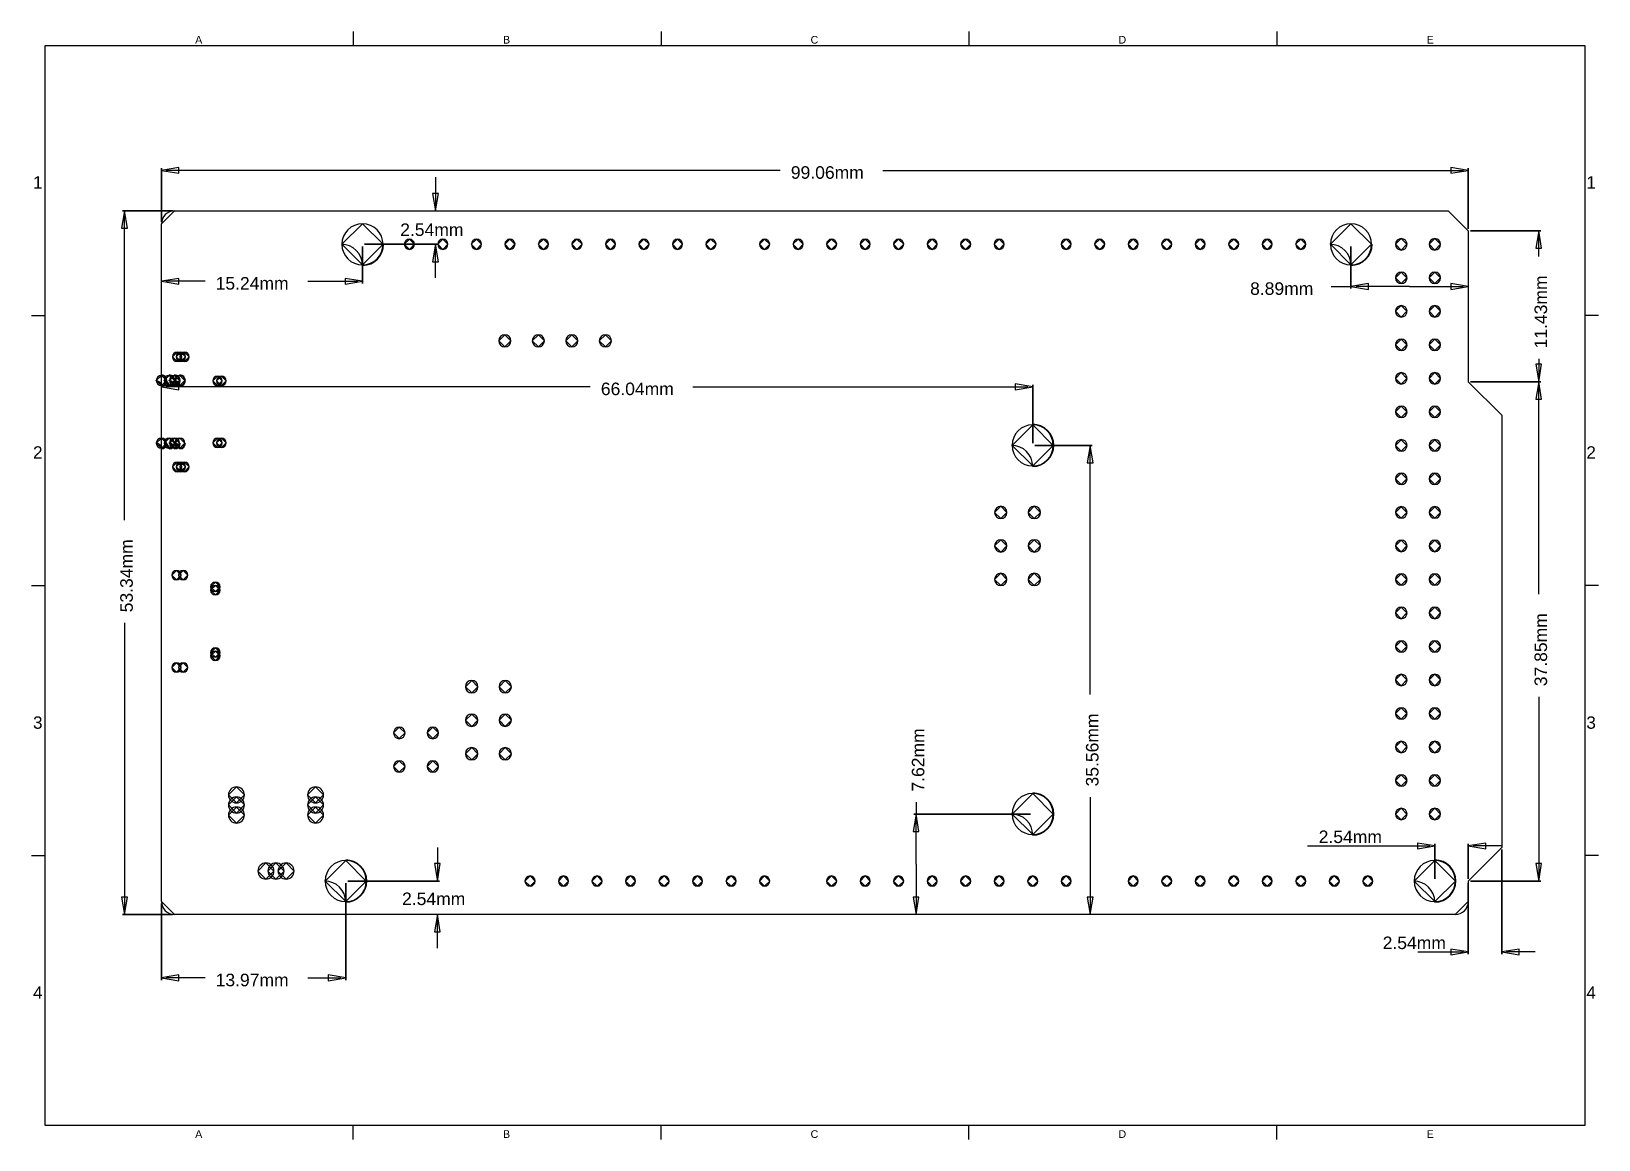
# Model space of a CAD drawing. Header units: inches. Extents: x 0 to 297, y -210 to 0.
import ezdxf

# ---------------------------------------------------------------- set-up
doc = ezdxf.new("R2010")
doc.units = ezdxf.units.IN
doc.header["$MEASUREMENT"] = 0
doc.styles.add('Arial0', font='arial.ttf', dxfattribs={"height": 2.265495})

msp = doc.modelspace()

# ---------------------------------------------------------------- texts
at = {"color": 18, "true_color": 0x000000, "style": 'Arial0'}
for s, height, p in [('A', 1.45, (31.04, -2.32)), ('B', 1.45, (89.38, -2.32)), ('C', 1.45, (147.66, -2.32)), ('D', 1.45, (206, -2.32)), ('E', 1.45, (264.41, -2.32)), ('1', 2.34, (0.31, -29.78)), ('1', 2.34, (294.66, -29.78)), ('2', 2.34, (0.31, -80.96)), ('2', 2.34, (294.66, -80.96)), ('3', 2.34, (0.31, -132.14)), ('3', 2.34, (294.66, -132.14)), ('4', 2.34, (0.31, -183.31)), ('4', 2.34, (294.66, -183.31)), ('A', 1.45, (31.04, -209.67)), ('B', 1.45, (89.38, -209.67)), ('C', 1.45, (147.66, -209.67)), ('D', 1.45, (206, -209.67)), ('E', 1.45, (264.41, -209.67))]:
    msp.add_text(s, height=height, dxfattribs=at).set_placement(p)
at = {"color": 12, "true_color": 0xc00000, "style": 'Arial0'}
for s, p in [('99.06mm', (143.92, -27.93)), ('2.54mm', (69.9, -38.77)), ('15.24mm', (34.92, -48.93)), ('8.89mm', (230.95, -49.93)), ('66.04mm', (107.92, -68.93)), ('2.54mm', (243.95, -153.8)), ('2.54mm', (70.25, -165.55)), ('2.54mm', (256.07, -173.89)), ('13.97mm', (34.92, -180.93))]:
    msp.add_text(s, height=2.375, dxfattribs=at).set_placement(p)
for s, p in [('11.43mm', (287.22, -60.08)), ('53.34mm', (19.22, -110.08)), ('37.85mm', (287.22, -124.08)), ('35.56mm', (202.22, -143.08)), ('7.62mm', (169.22, -144.05))]:
    msp.add_text(s, height=2.375, rotation=90, dxfattribs=at).set_placement(p)

# ---------------------------------------------------------------- linework, layer by layer
at = {"color": 18, "true_color": 0x000000}
for p, q in [((60.99, 0), (60.99, -2.65)), ((119.33, 0), (119.33, -2.65)), ((177.67, 0), (177.67, -2.65)), ((236.01, 0), (236.01, -2.65)), ((2.65, -2.65), (294.35, -2.65)), ((2.65, -207.35), (2.65, -2.65)), ((294.35, -2.65), (294.35, -207.35)), ((24.65, -36.5), (27.15, -34)), ((27.15, -34), (268.49, -34)), ((268.49, -34), (272.3, -37.81)), ((24.65, -164.85), (24.65, -36.5)), ((62.75, -36.45), (58.85, -40.35)), ((66.65, -40.35), (62.75, -36.45)), ((250.07, -36.45), (246.17, -40.35)), ((253.97, -40.35), (250.07, -36.45)), ((272.3, -37.81), (272.3, -66.39)), ((58.85, -40.35), (62.75, -44.25)), ((62.75, -44.25), (66.65, -40.35)), ((71.64, -39.39), (70.67, -40.35)), ((70.67, -40.35), (71.64, -41.32)), ((72.6, -40.35), (71.64, -39.39)), ((71.64, -41.32), (72.6, -40.35)), ((77.99, -39.39), (77.02, -40.35)), ((77.02, -40.35), (77.99, -41.32)), ((78.95, -40.35), (77.99, -39.39)), ((77.99, -41.32), (78.95, -40.35)), ((84.34, -39.39), (83.37, -40.35)), ((83.37, -40.35), (84.34, -41.32)), ((85.3, -40.35), (84.34, -39.39)), ((84.34, -41.32), (85.3, -40.35)), ((90.69, -39.39), (89.72, -40.35)), ((89.72, -40.35), (90.69, -41.32)), ((91.65, -40.35), (90.69, -39.39)), ((90.69, -41.32), (91.65, -40.35)), ((97.04, -39.39), (96.07, -40.35)), ((96.07, -40.35), (97.04, -41.32)), ((98, -40.35), (97.04, -39.39)), ((97.04, -41.32), (98, -40.35)), ((103.39, -39.39), (102.42, -40.35)), ((102.42, -40.35), (103.39, -41.32)), ((104.35, -40.35), (103.39, -39.39)), ((103.39, -41.32), (104.35, -40.35)), ((109.74, -39.39), (108.77, -40.35)), ((108.77, -40.35), (109.74, -41.32)), ((110.7, -40.35), (109.74, -39.39)), ((109.74, -41.32), (110.7, -40.35)), ((116.09, -39.39), (115.12, -40.35)), ((115.12, -40.35), (116.09, -41.32)), ((117.05, -40.35), (116.09, -39.39)), ((116.09, -41.32), (117.05, -40.35)), ((122.44, -39.39), (121.47, -40.35)), ((121.47, -40.35), (122.44, -41.32)), ((123.4, -40.35), (122.44, -39.39)), ((122.44, -41.32), (123.4, -40.35)), ((128.79, -39.39), (127.82, -40.35)), ((127.82, -40.35), (128.79, -41.32)), ((129.75, -40.35), (128.79, -39.39)), ((128.79, -41.32), (129.75, -40.35)), ((138.95, -39.39), (137.98, -40.35)), ((137.98, -40.35), (138.95, -41.32)), ((139.91, -40.35), (138.95, -39.39)), ((138.95, -41.32), (139.91, -40.35)), ((145.3, -39.39), (144.33, -40.35)), ((144.33, -40.35), (145.3, -41.32)), ((146.26, -40.35), (145.3, -39.39)), ((145.3, -41.32), (146.26, -40.35)), ((151.65, -39.39), (150.68, -40.35)), ((150.68, -40.35), (151.65, -41.32)), ((152.61, -40.35), (151.65, -39.39)), ((151.65, -41.32), (152.61, -40.35)), ((158, -39.39), (157.03, -40.35)), ((157.03, -40.35), (158, -41.32)), ((158.96, -40.35), (158, -39.39)), ((158, -41.32), (158.96, -40.35)), ((164.35, -39.39), (163.38, -40.35)), ((163.38, -40.35), (164.35, -41.32)), ((165.31, -40.35), (164.35, -39.39)), ((164.35, -41.32), (165.31, -40.35)), ((170.7, -39.39), (169.73, -40.35)), ((169.73, -40.35), (170.7, -41.32)), ((171.66, -40.35), (170.7, -39.39)), ((170.7, -41.32), (171.66, -40.35)), ((177.05, -39.39), (176.08, -40.35)), ((176.08, -40.35), (177.05, -41.32)), ((178.01, -40.35), (177.05, -39.39)), ((177.05, -41.32), (178.01, -40.35)), ((183.4, -39.39), (182.43, -40.35)), ((182.43, -40.35), (183.4, -41.32)), ((184.36, -40.35), (183.4, -39.39)), ((183.4, -41.32), (184.36, -40.35)), ((196.1, -39.39), (195.13, -40.35)), ((195.13, -40.35), (196.1, -41.32)), ((197.06, -40.35), (196.1, -39.39)), ((196.1, -41.32), (197.06, -40.35)), ((202.45, -39.39), (201.48, -40.35)), ((201.48, -40.35), (202.45, -41.32)), ((203.41, -40.35), (202.45, -39.39)), ((202.45, -41.32), (203.41, -40.35)), ((208.8, -39.39), (207.83, -40.35)), ((207.83, -40.35), (208.8, -41.32)), ((209.76, -40.35), (208.8, -39.39)), ((208.8, -41.32), (209.76, -40.35)), ((215.15, -39.39), (214.18, -40.35)), ((214.18, -40.35), (215.15, -41.32)), ((216.11, -40.35), (215.15, -39.39)), ((215.15, -41.32), (216.11, -40.35)), ((221.5, -39.39), (220.53, -40.35)), ((220.53, -40.35), (221.5, -41.32)), ((222.46, -40.35), (221.5, -39.39)), ((221.5, -41.32), (222.46, -40.35)), ((227.85, -39.39), (226.88, -40.35)), ((226.88, -40.35), (227.85, -41.32)), ((228.81, -40.35), (227.85, -39.39)), ((227.85, -41.32), (228.81, -40.35)), ((234.2, -39.39), (233.23, -40.35)), ((233.23, -40.35), (234.2, -41.32)), ((235.16, -40.35), (234.2, -39.39)), ((234.2, -41.32), (235.16, -40.35)), ((240.55, -39.39), (239.58, -40.35)), ((239.58, -40.35), (240.55, -41.32)), ((241.51, -40.35), (240.55, -39.39)), ((240.55, -41.32), (241.51, -40.35)), ((246.17, -40.35), (250.07, -44.25)), ((250.07, -44.25), (253.97, -40.35)), ((259.6, -39.27), (258.51, -40.35)), ((258.51, -40.35), (259.6, -41.44)), ((260.68, -40.35), (259.6, -39.27)), ((259.6, -41.44), (260.68, -40.35)), ((265.95, -39.27), (264.86, -40.35)), ((264.86, -40.35), (265.95, -41.44)), ((267.03, -40.35), (265.95, -39.27)), ((265.95, -41.44), (267.03, -40.35)), ((62.75, -44.35), (62.75, -44.35)), ((250.07, -44.35), (250.07, -44.35)), ((259.6, -45.62), (258.51, -46.7)), ((258.51, -46.7), (259.6, -47.79)), ((260.68, -46.7), (259.6, -45.62)), ((259.6, -47.79), (260.68, -46.7)), ((265.95, -45.62), (264.86, -46.7)), ((264.86, -46.7), (265.95, -47.79)), ((267.03, -46.7), (265.95, -45.62)), ((265.95, -47.79), (267.03, -46.7)), ((259.6, -51.97), (258.51, -53.05)), ((258.51, -53.05), (259.6, -54.14)), ((260.68, -53.05), (259.6, -51.97)), ((259.6, -54.14), (260.68, -53.05)), ((265.95, -51.97), (264.86, -53.05)), ((264.86, -53.05), (265.95, -54.14)), ((267.03, -53.05), (265.95, -51.97)), ((265.95, -54.14), (267.03, -53.05)), ((0, -53.82), (2.65, -53.82)), ((297, -53.82), (294.35, -53.82)), ((89.73, -57.49), (88.58, -58.64)), ((88.58, -58.64), (89.73, -59.79)), ((90.88, -58.64), (89.73, -57.49)), ((89.73, -59.79), (90.88, -58.64)), ((96.08, -57.49), (94.93, -58.64)), ((94.93, -58.64), (96.08, -59.79)), ((97.23, -58.64), (96.08, -57.49)), ((96.08, -59.79), (97.23, -58.64)), ((102.43, -57.49), (101.28, -58.64)), ((101.28, -58.64), (102.43, -59.79)), ((103.58, -58.64), (102.43, -57.49)), ((102.43, -59.79), (103.58, -58.64)), ((108.78, -57.49), (107.63, -58.64)), ((107.63, -58.64), (108.78, -59.79)), ((109.93, -58.64), (108.78, -57.49)), ((108.78, -59.79), (109.93, -58.64)), ((259.6, -58.32), (258.51, -59.4)), ((260.68, -59.4), (259.6, -58.32)), ((265.95, -58.32), (264.86, -59.4)), ((267.03, -59.4), (265.95, -58.32)), ((27.63, -60.77), (26.73, -61.67)), ((26.73, -61.67), (27.63, -62.57)), ((28.33, -60.77), (27.43, -61.67)), ((27.43, -61.67), (28.33, -62.57)), ((28.53, -61.67), (27.63, -60.77)), ((27.63, -62.57), (28.53, -61.67)), ((29.03, -60.77), (28.13, -61.67)), ((28.13, -61.67), (29.03, -62.57)), ((29.23, -61.67), (28.33, -60.77)), ((28.33, -62.57), (29.23, -61.67)), ((29.93, -61.67), (29.03, -60.77)), ((29.03, -62.57), (29.93, -61.67)), ((258.51, -59.4), (259.6, -60.49)), ((259.6, -60.49), (260.68, -59.4)), ((264.86, -59.4), (265.95, -60.49)), ((265.95, -60.49), (267.03, -59.4)), ((24.64, -65.2), (23.68, -66.17)), ((25.6, -66.17), (24.64, -65.2)), ((26.14, -65.2), (25.18, -66.17)), ((27.1, -66.17), (26.14, -65.2)), ((27.14, -65.2), (26.18, -66.17)), ((28.1, -66.17), (27.14, -65.2)), ((28.14, -65.2), (27.18, -66.17)), ((29.1, -66.17), (28.14, -65.2)), ((35.26, -65.33), (34.36, -66.23)), ((36.01, -65.33), (35.11, -66.23)), ((36.16, -66.23), (35.26, -65.33)), ((36.91, -66.23), (36.01, -65.33)), ((259.6, -64.67), (258.51, -65.75)), ((260.68, -65.75), (259.6, -64.67)), ((265.95, -64.67), (264.86, -65.75)), ((267.03, -65.75), (265.95, -64.67)), ((23.68, -66.17), (24.64, -67.13)), ((24.64, -67.13), (25.6, -66.17)), ((24.64, -67.23), (24.64, -67.23)), ((25.18, -66.17), (26.14, -67.13)), ((26.14, -67.13), (27.1, -66.17)), ((26.14, -67.23), (26.14, -67.23)), ((26.18, -66.17), (27.14, -67.13)), ((27.14, -67.13), (28.1, -66.17)), ((27.14, -67.23), (27.14, -67.23)), ((27.18, -66.17), (28.14, -67.13)), ((28.14, -67.13), (29.1, -66.17)), ((28.14, -67.23), (28.14, -67.23)), ((34.36, -66.23), (35.26, -67.13)), ((35.11, -66.23), (36.01, -67.13)), ((35.26, -67.13), (36.16, -66.23)), ((36.01, -67.13), (36.91, -66.23)), ((258.51, -65.75), (259.6, -66.84)), ((259.6, -66.84), (260.68, -65.75)), ((264.86, -65.75), (265.95, -66.84)), ((265.95, -66.84), (267.03, -65.75)), ((272.3, -66.39), (278.65, -72.74)), ((259.6, -71.02), (258.51, -72.1)), ((260.68, -72.1), (259.6, -71.02)), ((265.95, -71.02), (264.86, -72.1)), ((267.03, -72.1), (265.95, -71.02)), ((258.51, -72.1), (259.6, -73.19)), ((259.6, -73.19), (260.68, -72.1)), ((264.86, -72.1), (265.95, -73.19)), ((265.95, -73.19), (267.03, -72.1)), ((278.65, -72.74), (278.65, -154.65)), ((24.64, -77.08), (23.68, -78.04)), ((25.6, -78.04), (24.64, -77.08)), ((26.14, -77.08), (25.18, -78.04)), ((27.1, -78.04), (26.14, -77.08)), ((27.14, -77.08), (26.18, -78.04)), ((28.1, -78.04), (27.14, -77.08)), ((28.14, -77.08), (27.18, -78.04)), ((29.1, -78.04), (28.14, -77.08)), ((35.26, -77.08), (34.36, -77.98)), ((36.01, -77.08), (35.11, -77.98)), ((36.16, -77.98), (35.26, -77.08)), ((36.91, -77.98), (36.01, -77.08)), ((189.75, -74.55), (185.85, -78.45)), ((193.65, -78.45), (189.75, -74.55)), ((23.68, -78.04), (24.64, -79)), ((24.64, -79), (25.6, -78.04)), ((24.64, -79.1), (24.64, -79.1)), ((25.18, -78.04), (26.14, -79)), ((26.14, -79), (27.1, -78.04)), ((26.14, -79.1), (26.14, -79.1)), ((26.18, -78.04), (27.14, -79)), ((27.14, -79), (28.1, -78.04)), ((27.14, -79.1), (27.14, -79.1)), ((27.18, -78.04), (28.14, -79)), ((28.14, -79), (29.1, -78.04)), ((28.14, -79.1), (28.14, -79.1)), ((34.36, -77.98), (35.26, -78.88)), ((35.11, -77.98), (36.01, -78.88)), ((35.26, -78.88), (36.16, -77.98)), ((36.01, -78.88), (36.91, -77.98)), ((185.85, -78.45), (189.75, -82.35)), ((189.75, -82.35), (193.65, -78.45)), ((259.6, -77.37), (258.51, -78.45)), ((258.51, -78.45), (259.6, -79.54)), ((260.68, -78.45), (259.6, -77.37)), ((259.6, -79.54), (260.68, -78.45)), ((265.95, -77.37), (264.86, -78.45)), ((264.86, -78.45), (265.95, -79.54)), ((267.03, -78.45), (265.95, -77.37)), ((265.95, -79.54), (267.03, -78.45)), ((27.63, -81.64), (26.73, -82.54)), ((26.73, -82.54), (27.63, -83.44)), ((28.33, -81.64), (27.43, -82.54)), ((27.43, -82.54), (28.33, -83.44)), ((28.53, -82.54), (27.63, -81.64)), ((27.63, -83.44), (28.53, -82.54)), ((29.03, -81.64), (28.13, -82.54)), ((28.13, -82.54), (29.03, -83.44)), ((29.23, -82.54), (28.33, -81.64)), ((28.33, -83.44), (29.23, -82.54)), ((29.93, -82.54), (29.03, -81.64)), ((29.03, -83.44), (29.93, -82.54)), ((189.75, -82.45), (189.75, -82.45)), ((259.6, -83.72), (258.51, -84.8)), ((258.51, -84.8), (259.6, -85.89)), ((260.68, -84.8), (259.6, -83.72)), ((259.6, -85.89), (260.68, -84.8)), ((265.95, -83.72), (264.86, -84.8)), ((264.86, -84.8), (265.95, -85.89)), ((267.03, -84.8), (265.95, -83.72)), ((265.95, -85.89), (267.03, -84.8)), ((183.71, -89.98), (182.54, -91.15)), ((182.54, -91.15), (183.71, -92.32)), ((184.88, -91.15), (183.71, -89.98)), ((183.71, -92.32), (184.88, -91.15)), ((190.06, -89.98), (188.89, -91.15)), ((188.89, -91.15), (190.06, -92.32)), ((191.23, -91.15), (190.06, -89.98)), ((190.06, -92.32), (191.23, -91.15)), ((259.6, -90.07), (258.51, -91.15)), ((258.51, -91.15), (259.6, -92.24)), ((260.68, -91.15), (259.6, -90.07)), ((259.6, -92.24), (260.68, -91.15)), ((265.95, -90.07), (264.86, -91.15)), ((264.86, -91.15), (265.95, -92.24)), ((267.03, -91.15), (265.95, -90.07)), ((265.95, -92.24), (267.03, -91.15)), ((183.71, -96.33), (182.54, -97.5)), ((182.54, -97.5), (183.71, -98.67)), ((184.88, -97.5), (183.71, -96.33)), ((183.71, -98.67), (184.88, -97.5)), ((190.06, -96.33), (188.89, -97.5)), ((188.89, -97.5), (190.06, -98.67)), ((191.23, -97.5), (190.06, -96.33)), ((190.06, -98.67), (191.23, -97.5)), ((259.6, -96.42), (258.51, -97.5)), ((258.51, -97.5), (259.6, -98.59)), ((260.68, -97.5), (259.6, -96.42)), ((259.6, -98.59), (260.68, -97.5)), ((265.95, -96.42), (264.86, -97.5)), ((264.86, -97.5), (265.95, -98.59)), ((267.03, -97.5), (265.95, -96.42)), ((265.95, -98.59), (267.03, -97.5)), ((27.5, -102.13), (26.6, -103.03)), ((26.6, -103.03), (27.5, -103.93)), ((28.4, -103.03), (27.5, -102.13)), ((27.5, -103.93), (28.4, -103.03)), ((28.77, -102.13), (27.87, -103.03)), ((27.87, -103.03), (28.77, -103.93)), ((29.67, -103.03), (28.77, -102.13)), ((28.77, -103.93), (29.67, -103.03)), ((183.71, -102.68), (182.54, -103.85)), ((182.54, -103.85), (183.71, -105.02)), ((184.88, -103.85), (183.71, -102.68)), ((183.71, -105.02), (184.88, -103.85)), ((190.06, -102.68), (188.89, -103.85)), ((188.89, -103.85), (190.06, -105.02)), ((191.23, -103.85), (190.06, -102.68)), ((190.06, -105.02), (191.23, -103.85)), ((259.6, -102.77), (258.51, -103.85)), ((258.51, -103.85), (259.6, -104.94)), ((260.68, -103.85), (259.6, -102.77)), ((259.6, -104.94), (260.68, -103.85)), ((265.95, -102.77), (264.86, -103.85)), ((264.86, -103.85), (265.95, -104.94)), ((267.03, -103.85), (265.95, -102.77)), ((265.95, -104.94), (267.03, -103.85)), ((0, -105), (2.65, -105)), ((34.87, -104.35), (33.97, -105.25)), ((34.87, -104.99), (33.97, -105.89)), ((33.97, -105.25), (34.87, -106.15)), ((33.97, -105.89), (34.87, -106.79)), ((35.77, -105.25), (34.87, -104.35)), ((35.77, -105.89), (34.87, -104.99)), ((34.87, -106.15), (35.77, -105.25)), ((34.87, -106.79), (35.77, -105.89)), ((297, -105), (294.35, -105)), ((259.6, -109.12), (258.51, -110.2)), ((260.68, -110.2), (259.6, -109.12)), ((265.95, -109.12), (264.86, -110.2)), ((267.03, -110.2), (265.95, -109.12)), ((258.51, -110.2), (259.6, -111.29)), ((259.6, -111.29), (260.68, -110.2)), ((264.86, -110.2), (265.95, -111.29)), ((265.95, -111.29), (267.03, -110.2)), ((259.6, -115.47), (258.51, -116.55)), ((260.68, -116.55), (259.6, -115.47)), ((265.95, -115.47), (264.86, -116.55)), ((267.03, -116.55), (265.95, -115.47)), ((34.87, -116.8), (33.97, -117.7)), ((34.87, -117.43), (33.97, -118.33)), ((33.97, -117.7), (34.87, -118.6)), ((33.97, -118.33), (34.87, -119.23)), ((35.77, -117.7), (34.87, -116.8)), ((35.77, -118.33), (34.87, -117.43)), ((34.87, -118.6), (35.77, -117.7)), ((34.87, -119.23), (35.77, -118.33)), ((258.51, -116.55), (259.6, -117.64)), ((259.6, -117.64), (260.68, -116.55)), ((264.86, -116.55), (265.95, -117.64)), ((265.95, -117.64), (267.03, -116.55)), ((27.5, -119.65), (26.6, -120.55)), ((26.6, -120.55), (27.5, -121.45)), ((28.4, -120.55), (27.5, -119.65)), ((27.5, -121.45), (28.4, -120.55)), ((28.77, -119.65), (27.87, -120.55)), ((27.87, -120.55), (28.77, -121.45)), ((29.67, -120.55), (28.77, -119.65)), ((28.77, -121.45), (29.67, -120.55)), ((83.44, -123), (82.27, -124.17)), ((82.27, -124.17), (83.44, -125.34)), ((84.61, -124.17), (83.44, -123)), ((83.44, -125.34), (84.61, -124.17)), ((89.79, -123), (88.62, -124.17)), ((88.62, -124.17), (89.79, -125.34)), ((90.96, -124.17), (89.79, -123)), ((89.79, -125.34), (90.96, -124.17)), ((259.6, -121.82), (258.51, -122.9)), ((258.51, -122.9), (259.6, -123.99)), ((260.68, -122.9), (259.6, -121.82)), ((259.6, -123.99), (260.68, -122.9)), ((265.95, -121.82), (264.86, -122.9)), ((264.86, -122.9), (265.95, -123.99)), ((267.03, -122.9), (265.95, -121.82)), ((265.95, -123.99), (267.03, -122.9)), ((83.44, -129.35), (82.27, -130.52)), ((82.27, -130.52), (83.44, -131.69)), ((84.61, -130.52), (83.44, -129.35)), ((83.44, -131.69), (84.61, -130.52)), ((89.79, -129.35), (88.62, -130.52)), ((88.62, -130.52), (89.79, -131.69)), ((90.96, -130.52), (89.79, -129.35)), ((89.79, -131.69), (90.96, -130.52)), ((259.6, -128.17), (258.51, -129.25)), ((258.51, -129.25), (259.6, -130.34)), ((260.68, -129.25), (259.6, -128.17)), ((259.6, -130.34), (260.68, -129.25)), ((265.95, -128.17), (264.86, -129.25)), ((264.86, -129.25), (265.95, -130.34)), ((267.03, -129.25), (265.95, -128.17)), ((265.95, -130.34), (267.03, -129.25)), ((69.73, -131.85), (68.65, -132.94)), ((68.65, -132.94), (69.73, -134.02)), ((70.82, -132.94), (69.73, -131.85)), ((69.73, -134.02), (70.82, -132.94)), ((76.08, -131.85), (75, -132.94)), ((75, -132.94), (76.08, -134.02)), ((77.17, -132.94), (76.08, -131.85)), ((76.08, -134.02), (77.17, -132.94)), ((83.44, -135.7), (82.27, -136.87)), ((84.61, -136.87), (83.44, -135.7)), ((89.79, -135.7), (88.62, -136.87)), ((90.96, -136.87), (89.79, -135.7)), ((259.6, -134.52), (258.51, -135.6)), ((258.51, -135.6), (259.6, -136.69)), ((260.68, -135.6), (259.6, -134.52)), ((259.6, -136.69), (260.68, -135.6)), ((265.95, -134.52), (264.86, -135.6)), ((264.86, -135.6), (265.95, -136.69)), ((267.03, -135.6), (265.95, -134.52)), ((265.95, -136.69), (267.03, -135.6)), ((69.73, -138.2), (68.65, -139.29)), ((68.65, -139.29), (69.73, -140.37)), ((70.82, -139.29), (69.73, -138.2)), ((69.73, -140.37), (70.82, -139.29)), ((76.08, -138.2), (75, -139.29)), ((75, -139.29), (76.08, -140.37)), ((77.17, -139.29), (76.08, -138.2)), ((76.08, -140.37), (77.17, -139.29)), ((82.27, -136.87), (83.44, -138.04)), ((83.44, -138.04), (84.61, -136.87)), ((88.62, -136.87), (89.79, -138.04)), ((89.79, -138.04), (90.96, -136.87)), ((259.6, -140.87), (258.51, -141.95)), ((258.51, -141.95), (259.6, -143.04)), ((260.68, -141.95), (259.6, -140.87)), ((259.6, -143.04), (260.68, -141.95)), ((265.95, -140.87), (264.86, -141.95)), ((264.86, -141.95), (265.95, -143.04)), ((267.03, -141.95), (265.95, -140.87)), ((265.95, -143.04), (267.03, -141.95)), ((38.87, -143.16), (37.34, -144.68)), ((37.34, -144.68), (38.87, -146.21)), ((38.87, -145.06), (37.34, -146.59)), ((40.39, -144.68), (38.87, -143.16)), ((38.87, -146.21), (40.39, -144.68)), ((40.39, -146.59), (38.87, -145.06)), ((53.86, -143.16), (52.33, -144.68)), ((52.33, -144.68), (53.86, -146.21)), ((53.86, -145.06), (52.33, -146.59)), ((55.38, -144.68), (53.86, -143.16)), ((53.86, -146.21), (55.38, -144.68)), ((55.38, -146.59), (53.86, -145.06)), ((189.75, -144.4), (185.85, -148.3)), ((193.65, -148.3), (189.75, -144.4)), ((37.34, -146.59), (38.87, -148.11)), ((38.87, -146.97), (37.34, -148.49)), ((37.34, -148.49), (38.87, -150.02)), ((38.87, -148.11), (40.39, -146.59)), ((40.39, -148.49), (38.87, -146.97)), ((38.87, -150.02), (40.39, -148.49)), ((52.33, -146.59), (53.86, -148.11)), ((53.86, -146.97), (52.33, -148.49)), ((52.33, -148.49), (53.86, -150.02)), ((53.86, -148.11), (55.38, -146.59)), ((55.38, -148.49), (53.86, -146.97)), ((53.86, -150.02), (55.38, -148.49)), ((185.85, -148.3), (189.75, -152.2)), ((189.75, -152.2), (193.65, -148.3)), ((259.6, -147.22), (258.51, -148.3)), ((258.51, -148.3), (259.6, -149.39)), ((260.68, -148.3), (259.6, -147.22)), ((259.6, -149.39), (260.68, -148.3)), ((265.95, -147.22), (264.86, -148.3)), ((264.86, -148.3), (265.95, -149.39)), ((267.03, -148.3), (265.95, -147.22)), ((265.95, -149.39), (267.03, -148.3)), ((189.75, -152.3), (189.75, -152.3)), ((0, -156.18), (2.65, -156.18)), ((59.57, -157.1), (55.67, -161)), ((63.47, -161), (59.57, -157.1)), ((265.95, -157.1), (262.05, -161)), ((269.85, -161), (265.95, -157.1)), ((278.65, -154.65), (272.3, -161)), ((297, -156.18), (294.35, -156.18)), ((44.46, -157.57), (42.93, -159.1)), ((42.93, -159.1), (44.46, -160.62)), ((45.98, -159.1), (44.46, -157.57)), ((44.46, -160.62), (45.98, -159.1)), ((46.36, -157.57), (44.84, -159.1)), ((44.84, -159.1), (46.36, -160.62)), ((47.89, -159.1), (46.36, -157.57)), ((46.36, -160.62), (47.89, -159.1)), ((48.27, -157.57), (46.74, -159.1)), ((46.74, -159.1), (48.27, -160.62)), ((49.79, -159.1), (48.27, -157.57)), ((48.27, -160.62), (49.79, -159.1)), ((94.5, -160.04), (93.53, -161)), ((95.46, -161), (94.5, -160.04)), ((100.85, -160.04), (99.88, -161)), ((101.81, -161), (100.85, -160.04)), ((107.2, -160.04), (106.23, -161)), ((108.16, -161), (107.2, -160.04)), ((113.55, -160.04), (112.58, -161)), ((114.51, -161), (113.55, -160.04)), ((119.9, -160.04), (118.93, -161)), ((120.86, -161), (119.9, -160.04)), ((126.25, -160.04), (125.28, -161)), ((127.21, -161), (126.25, -160.04)), ((132.6, -160.04), (131.63, -161)), ((133.56, -161), (132.6, -160.04)), ((138.95, -160.04), (137.98, -161)), ((139.91, -161), (138.95, -160.04)), ((151.65, -160.04), (150.68, -161)), ((152.61, -161), (151.65, -160.04)), ((158, -160.04), (157.03, -161)), ((158.96, -161), (158, -160.04)), ((164.35, -160.04), (163.38, -161)), ((165.31, -161), (164.35, -160.04)), ((170.7, -160.04), (169.73, -161)), ((171.66, -161), (170.7, -160.04)), ((177.05, -160.04), (176.08, -161)), ((178.01, -161), (177.05, -160.04)), ((183.4, -160.04), (182.43, -161)), ((184.36, -161), (183.4, -160.04)), ((189.75, -160.04), (188.78, -161)), ((190.71, -161), (189.75, -160.04)), ((196.1, -160.04), (195.13, -161)), ((197.06, -161), (196.1, -160.04)), ((208.8, -160.04), (207.83, -161)), ((209.76, -161), (208.8, -160.04)), ((215.15, -160.04), (214.18, -161)), ((216.11, -161), (215.15, -160.04)), ((221.5, -160.04), (220.53, -161)), ((222.46, -161), (221.5, -160.04)), ((227.85, -160.04), (226.88, -161)), ((228.81, -161), (227.85, -160.04)), ((234.2, -160.04), (233.23, -161)), ((235.16, -161), (234.2, -160.04)), ((240.55, -160.04), (239.58, -161)), ((241.51, -161), (240.55, -160.04)), ((246.9, -160.04), (245.93, -161)), ((247.86, -161), (246.9, -160.04)), ((253.25, -160.04), (252.28, -161)), ((254.21, -161), (253.25, -160.04)), ((55.67, -161), (59.57, -164.9)), ((59.57, -164.9), (63.47, -161)), ((93.53, -161), (94.5, -161.97)), ((94.5, -161.97), (95.46, -161)), ((99.88, -161), (100.85, -161.97)), ((100.85, -161.97), (101.81, -161)), ((106.23, -161), (107.2, -161.97)), ((107.2, -161.97), (108.16, -161)), ((112.58, -161), (113.55, -161.97)), ((113.55, -161.97), (114.51, -161)), ((118.93, -161), (119.9, -161.97)), ((119.9, -161.97), (120.86, -161)), ((125.28, -161), (126.25, -161.97)), ((126.25, -161.97), (127.21, -161)), ((131.63, -161), (132.6, -161.97)), ((132.6, -161.97), (133.56, -161)), ((137.98, -161), (138.95, -161.97)), ((138.95, -161.97), (139.91, -161)), ((150.68, -161), (151.65, -161.97)), ((151.65, -161.97), (152.61, -161)), ((157.03, -161), (158, -161.97)), ((158, -161.97), (158.96, -161)), ((163.38, -161), (164.35, -161.97)), ((164.35, -161.97), (165.31, -161)), ((169.73, -161), (170.7, -161.97)), ((170.7, -161.97), (171.66, -161)), ((176.08, -161), (177.05, -161.97)), ((177.05, -161.97), (178.01, -161)), ((182.43, -161), (183.4, -161.97)), ((183.4, -161.97), (184.36, -161)), ((188.78, -161), (189.75, -161.97)), ((189.75, -161.97), (190.71, -161)), ((195.13, -161), (196.1, -161.97)), ((196.1, -161.97), (197.06, -161)), ((207.83, -161), (208.8, -161.97)), ((208.8, -161.97), (209.76, -161)), ((214.18, -161), (215.15, -161.97)), ((215.15, -161.97), (216.11, -161)), ((220.53, -161), (221.5, -161.97)), ((221.5, -161.97), (222.46, -161)), ((226.88, -161), (227.85, -161.97)), ((227.85, -161.97), (228.81, -161)), ((233.23, -161), (234.2, -161.97)), ((234.2, -161.97), (235.16, -161)), ((239.58, -161), (240.55, -161.97)), ((240.55, -161.97), (241.51, -161)), ((245.93, -161), (246.9, -161.97)), ((246.9, -161.97), (247.86, -161)), ((252.28, -161), (253.25, -161.97)), ((253.25, -161.97), (254.21, -161)), ((262.05, -161), (265.95, -164.9)), ((265.95, -164.9), (269.85, -161)), ((272.3, -161), (272.3, -164.85)), ((27.15, -167.35), (24.65, -164.85)), ((59.57, -165), (59.57, -165)), ((265.95, -165), (265.95, -165)), ((272.3, -164.85), (269.8, -167.35)), ((269.8, -167.35), (27.15, -167.35)), ((294.35, -207.35), (2.65, -207.35)), ((60.99, -210), (60.99, -207.35)), ((119.33, -210), (119.33, -207.35)), ((177.67, -210), (177.67, -207.35)), ((236.01, -210), (236.01, -207.35))]:
    msp.add_line(p, q, dxfattribs=at)
at = {"color": 152, "true_color": 0x007ac0}
for p, q in [((27.95, -25.8), (24.65, -26.35)), ((24.65, -36.1), (24.65, -25.95)), ((24.65, -25.95), (24.65, -36.1)), ((24.65, -26.35), (27.95, -26.9)), ((141.92, -26.35), (25.55, -26.35)), ((27.95, -26.9), (27.95, -25.8)), ((161.37, -26.35), (271.39, -26.35)), ((272.3, -26.35), (269, -25.8)), ((269, -25.8), (269, -26.9)), ((269, -26.9), (272.3, -26.35)), ((272.3, -37.41), (272.3, -25.95)), ((272.3, -25.95), (272.3, -37.41)), ((76.59, -27.65), (76.59, -33.1)), ((77.14, -30.7), (76.04, -30.7)), ((76.04, -30.7), (76.59, -34)), ((76.59, -34), (77.14, -30.7)), ((17.65, -34), (17.1, -37.3)), ((26.75, -34), (17.25, -34)), ((17.25, -34), (26.75, -34)), ((18.2, -37.3), (17.65, -34)), ((17.65, -92.63), (17.65, -34.91)), ((76.59, -34), (76.59, -34)), ((17.1, -37.3), (18.2, -37.3)), ((272.7, -37.81), (286.05, -37.81)), ((286.05, -37.81), (272.7, -37.81)), ((285.65, -37.81), (285.1, -41.11)), ((286.2, -41.11), (285.65, -37.81)), ((62.75, -40.75), (62.75, -47.75)), ((62.75, -47.75), (62.75, -40.75)), ((63.15, -40.35), (76.99, -40.35)), ((76.99, -40.35), (63.15, -40.35)), ((76.59, -40.35), (76.04, -43.65)), ((77.14, -43.65), (76.59, -40.35)), ((76.59, -46.7), (76.59, -41.26)), ((250.07, -40.75), (250.07, -48.75)), ((250.07, -48.75), (250.07, -40.75)), ((285.1, -41.11), (286.2, -41.11)), ((285.65, -42.63), (285.65, -38.72)), ((76.04, -43.65), (77.14, -43.65)), ((27.95, -46.8), (24.65, -47.35)), ((24.65, -47.35), (24.65, -47.35)), ((24.65, -47.35), (27.95, -47.9)), ((32.92, -47.35), (25.55, -47.35)), ((27.95, -47.9), (27.95, -46.8)), ((52.37, -47.35), (61.84, -47.35)), ((62.75, -47.35), (59.45, -46.8)), ((59.45, -46.8), (59.45, -47.9)), ((59.45, -47.9), (62.75, -47.35)), ((246.34, -48.35), (250.07, -48.35)), ((253.37, -47.8), (250.07, -48.35)), ((250.07, -48.35), (253.37, -48.9)), ((261.18, -48.35), (250.98, -48.35)), ((253.37, -48.9), (253.37, -47.8)), ((261.18, -48.35), (271.39, -48.35)), ((272.3, -48.35), (269, -47.8)), ((269, -47.8), (269, -48.9)), ((269, -48.9), (272.3, -48.35)), ((272.3, -48.35), (272.3, -48.35)), ((285.65, -62.08), (285.65, -65.48)), ((286.2, -63.09), (285.1, -63.09)), ((285.1, -63.09), (285.65, -66.39)), ((285.65, -66.39), (286.2, -63.09)), ((27.95, -66.8), (24.65, -67.35)), ((24.65, -67.35), (24.65, -67.35)), ((24.65, -67.35), (27.95, -67.9)), ((105.92, -67.35), (25.55, -67.35)), ((27.95, -67.9), (27.95, -66.8)), ((125.37, -67.35), (188.84, -67.35)), ((189.75, -67.35), (186.45, -66.8)), ((186.45, -66.8), (186.45, -67.9)), ((186.45, -67.9), (189.75, -67.35)), ((189.75, -78.05), (189.75, -66.95)), ((189.75, -66.95), (189.75, -78.05)), ((272.7, -66.39), (286.05, -66.39)), ((286.05, -66.39), (272.7, -66.39)), ((272.7, -66.39), (286.05, -66.39)), ((286.05, -66.39), (272.7, -66.39)), ((285.65, -66.39), (285.1, -69.69)), ((286.2, -69.69), (285.65, -66.39)), ((285.65, -106.63), (285.65, -67.3)), ((285.1, -69.69), (286.2, -69.69)), ((190.15, -78.45), (201.05, -78.45)), ((201.05, -78.45), (190.15, -78.45)), ((200.65, -78.45), (200.1, -81.75)), ((201.2, -81.75), (200.65, -78.45)), ((200.65, -125.63), (200.65, -79.36)), ((200.1, -81.75), (201.2, -81.75)), ((17.65, -112.08), (17.65, -166.45)), ((285.65, -126.08), (285.65, -160.1)), ((200.65, -145.08), (200.65, -166.45)), ((167.65, -148.3), (167.1, -151.6)), ((189.35, -148.3), (167.25, -148.3)), ((167.25, -148.3), (189.35, -148.3)), ((167.65, -146.05), (167.65, -148.3)), ((168.2, -151.6), (167.65, -148.3)), ((167.65, -157.83), (167.65, -149.21)), ((167.1, -151.6), (168.2, -151.6)), ((241.83, -154.35), (262.65, -154.35)), ((259.6, -154.35), (265.04, -154.35)), ((265.95, -154.35), (262.65, -153.8)), ((262.65, -153.8), (262.65, -154.9)), ((262.65, -154.9), (265.95, -154.35)), ((265.95, -160.6), (265.95, -153.95)), ((265.95, -153.95), (265.95, -160.6)), ((275.6, -153.8), (272.3, -154.35)), ((272.3, -160.6), (272.3, -153.95)), ((272.3, -153.95), (272.3, -160.6)), ((272.3, -154.35), (275.6, -154.9)), ((278.65, -154.35), (273.2, -154.35)), ((275.6, -154.9), (275.6, -153.8)), ((76.94, -154.65), (76.94, -160.1)), ((278.65, -155.05), (278.65, -174.84)), ((278.65, -174.84), (278.65, -155.05)), ((77.49, -157.7), (76.39, -157.7)), ((76.39, -157.7), (76.94, -161)), ((76.94, -161), (77.49, -157.7)), ((167.65, -157.83), (167.65, -166.45)), ((286.2, -157.7), (285.1, -157.7)), ((285.1, -157.7), (285.65, -161)), ((285.65, -161), (286.2, -157.7)), ((59.57, -161.4), (59.57, -179.75)), ((59.57, -179.75), (59.57, -161.4)), ((59.97, -161), (77.34, -161)), ((77.34, -161), (59.97, -161)), ((272.3, -161.4), (272.3, -174.84)), ((272.3, -174.84), (272.3, -161.4)), ((272.7, -161), (286.05, -161)), ((286.05, -161), (272.7, -161)), ((18.2, -164.05), (17.1, -164.05)), ((17.1, -164.05), (17.65, -167.35)), ((17.65, -167.35), (18.2, -164.05)), ((24.65, -165.25), (24.65, -179.75)), ((24.65, -179.75), (24.65, -165.25)), ((168.2, -164.05), (167.1, -164.05)), ((167.1, -164.05), (167.65, -167.35)), ((167.65, -167.35), (168.2, -164.05)), ((201.2, -164.05), (200.1, -164.05)), ((200.1, -164.05), (200.65, -167.35)), ((200.65, -167.35), (201.2, -164.05)), ((26.75, -167.35), (17.25, -167.35)), ((17.25, -167.35), (26.75, -167.35)), ((76.94, -167.35), (76.39, -170.65)), ((76.94, -167.35), (76.94, -167.35)), ((77.49, -170.65), (76.94, -167.35)), ((76.94, -173.7), (76.94, -168.26)), ((167.65, -167.35), (167.65, -167.35)), ((200.65, -167.35), (200.65, -167.35)), ((76.39, -170.65), (77.49, -170.65)), ((262.76, -174.44), (269, -174.44)), ((265.95, -174.44), (271.39, -174.44)), ((272.3, -174.44), (269, -173.89)), ((269, -173.89), (269, -174.99)), ((269, -174.99), (272.3, -174.44)), ((281.95, -173.89), (278.65, -174.44)), ((278.65, -174.44), (281.95, -174.99)), ((285, -174.44), (279.55, -174.44)), ((281.95, -174.99), (281.95, -173.89)), ((27.95, -178.8), (24.65, -179.35)), ((24.65, -179.35), (27.95, -179.9)), ((32.92, -179.35), (25.55, -179.35)), ((27.95, -179.9), (27.95, -178.8)), ((52.37, -179.35), (58.66, -179.35)), ((59.57, -179.35), (56.27, -178.8)), ((56.27, -178.8), (56.27, -179.9)), ((56.27, -179.9), (59.57, -179.35))]:
    msp.add_line(p, q, dxfattribs=at)
at = {"color": 18, "true_color": 0x000000}
for centre, radius, start, end in [((27.15, -36.5), 2.5, 90, 180), ((62.75, -40.35), 4, 270, 270), ((62.75, -40.35), 3.9, 90, 180), ((62.75, -40.35), 3.9, 0, 90), ((250.07, -40.35), 4, 270, 270), ((250.07, -40.35), 3.9, 90, 180), ((250.07, -40.35), 3.9, 0, 90), ((58.75, -44.35), 4, 0, 90), ((62.75, -40.35), 3.9, 180, 270), ((62.75, -40.35), 4, 270, 0), ((62.75, -40.35), 3.9, 270, 0), ((71.64, -40.35), 0.962, 90, 180), ((71.64, -40.35), 0.962, 180, 270), ((71.64, -40.35), 0.962, 0, 90), ((71.64, -40.35), 0.962, 270, 0), ((77.99, -40.35), 0.962, 90, 180), ((77.99, -40.35), 0.962, 180, 270), ((77.99, -40.35), 0.962, 0, 90), ((77.99, -40.35), 0.962, 270, 0), ((84.34, -40.35), 0.962, 90, 180), ((84.34, -40.35), 0.962, 180, 270), ((84.34, -40.35), 0.962, 0, 90), ((84.34, -40.35), 0.962, 270, 0), ((90.69, -40.35), 0.962, 90, 180), ((90.69, -40.35), 0.962, 180, 270), ((90.69, -40.35), 0.962, 0, 90), ((90.69, -40.35), 0.962, 270, 0), ((97.04, -40.35), 0.962, 90, 180), ((97.04, -40.35), 0.962, 180, 270), ((97.04, -40.35), 0.962, 0, 90), ((97.04, -40.35), 0.962, 270, 0), ((103.39, -40.35), 0.962, 90, 180), ((103.39, -40.35), 0.962, 180, 270), ((103.39, -40.35), 0.962, 0, 90), ((103.39, -40.35), 0.962, 270, 0), ((109.74, -40.35), 0.962, 90, 180), ((109.74, -40.35), 0.962, 180, 270), ((109.74, -40.35), 0.962, 0, 90), ((109.74, -40.35), 0.962, 270, 0), ((116.09, -40.35), 0.962, 90, 180), ((116.09, -40.35), 0.962, 180, 270), ((116.09, -40.35), 0.962, 0, 90), ((116.09, -40.35), 0.962, 270, 0), ((122.44, -40.35), 0.962, 90, 180), ((122.44, -40.35), 0.962, 180, 270), ((122.44, -40.35), 0.962, 0, 90), ((122.44, -40.35), 0.962, 270, 0), ((128.79, -40.35), 0.962, 90, 180), ((128.79, -40.35), 0.962, 180, 270), ((128.79, -40.35), 0.962, 0, 90), ((128.79, -40.35), 0.962, 270, 0), ((138.95, -40.35), 0.962, 90, 180), ((138.95, -40.35), 0.962, 180, 270), ((138.95, -40.35), 0.962, 0, 90), ((138.95, -40.35), 0.962, 270, 0), ((145.3, -40.35), 0.962, 90, 180), ((145.3, -40.35), 0.962, 180, 270), ((145.3, -40.35), 0.962, 0, 90), ((145.3, -40.35), 0.962, 270, 0), ((151.65, -40.35), 0.962, 90, 180), ((151.65, -40.35), 0.962, 180, 270), ((151.65, -40.35), 0.962, 0, 90), ((151.65, -40.35), 0.962, 270, 0), ((158, -40.35), 0.962, 90, 180), ((158, -40.35), 0.962, 180, 270), ((158, -40.35), 0.962, 0, 90), ((158, -40.35), 0.962, 270, 0), ((164.35, -40.35), 0.962, 90, 180), ((164.35, -40.35), 0.962, 180, 270), ((164.35, -40.35), 0.962, 0, 90), ((164.35, -40.35), 0.962, 270, 0), ((170.7, -40.35), 0.962, 90, 180), ((170.7, -40.35), 0.962, 180, 270), ((170.7, -40.35), 0.962, 0, 90), ((170.7, -40.35), 0.962, 270, 0), ((177.05, -40.35), 0.962, 90, 180), ((177.05, -40.35), 0.962, 180, 270), ((177.05, -40.35), 0.962, 0, 90), ((177.05, -40.35), 0.962, 270, 0), ((183.4, -40.35), 0.962, 90, 180), ((183.4, -40.35), 0.962, 180, 270), ((183.4, -40.35), 0.962, 0, 90), ((183.4, -40.35), 0.962, 270, 0), ((196.1, -40.35), 0.962, 90, 180), ((196.1, -40.35), 0.962, 180, 270), ((196.1, -40.35), 0.962, 0, 90), ((196.1, -40.35), 0.962, 270, 0), ((202.45, -40.35), 0.962, 90, 180), ((202.45, -40.35), 0.962, 180, 270), ((202.45, -40.35), 0.962, 0, 90), ((202.45, -40.35), 0.962, 270, 0), ((208.8, -40.35), 0.962, 90, 180), ((208.8, -40.35), 0.962, 180, 270), ((208.8, -40.35), 0.962, 0, 90), ((208.8, -40.35), 0.962, 270, 0), ((215.15, -40.35), 0.962, 90, 180), ((215.15, -40.35), 0.962, 180, 270), ((215.15, -40.35), 0.962, 0, 90), ((215.15, -40.35), 0.962, 270, 0), ((221.5, -40.35), 0.962, 90, 180), ((221.5, -40.35), 0.962, 180, 270), ((221.5, -40.35), 0.962, 0, 90), ((221.5, -40.35), 0.962, 270, 0), ((227.85, -40.35), 0.962, 90, 180), ((227.85, -40.35), 0.962, 180, 270), ((227.85, -40.35), 0.962, 0, 90), ((227.85, -40.35), 0.962, 270, 0), ((234.2, -40.35), 0.962, 90, 180), ((234.2, -40.35), 0.962, 180, 270), ((234.2, -40.35), 0.962, 0, 90), ((234.2, -40.35), 0.962, 270, 0), ((240.55, -40.35), 0.962, 90, 180), ((240.55, -40.35), 0.962, 180, 270), ((240.55, -40.35), 0.962, 0, 90), ((240.55, -40.35), 0.962, 270, 0), ((246.07, -44.35), 4, 0, 90), ((250.07, -40.35), 3.9, 180, 270), ((250.07, -40.35), 4, 270, 0), ((250.07, -40.35), 3.9, 270, 0), ((259.6, -40.35), 1.09, 90, 180), ((259.6, -40.35), 1.09, 180, 270), ((259.6, -40.35), 1.09, 0, 90), ((259.6, -40.35), 1.09, 270, 0), ((265.95, -40.35), 1.09, 90, 180), ((265.95, -40.35), 1.09, 180, 270), ((265.95, -40.35), 1.09, 0, 90), ((265.95, -40.35), 1.09, 270, 0), ((259.6, -46.7), 1.09, 90, 180), ((259.6, -46.7), 1.09, 180, 270), ((259.6, -46.7), 1.09, 0, 90), ((259.6, -46.7), 1.09, 270, 0), ((265.95, -46.7), 1.09, 90, 180), ((265.95, -46.7), 1.09, 180, 270), ((265.95, -46.7), 1.09, 0, 90), ((265.95, -46.7), 1.09, 270, 0), ((259.6, -53.05), 1.09, 90, 180), ((259.6, -53.05), 1.09, 180, 270), ((259.6, -53.05), 1.09, 0, 90), ((259.6, -53.05), 1.09, 270, 0), ((265.95, -53.05), 1.09, 90, 180), ((265.95, -53.05), 1.09, 180, 270), ((265.95, -53.05), 1.09, 0, 90), ((265.95, -53.05), 1.09, 270, 0), ((89.73, -58.64), 1.15, 90, 180), ((89.73, -58.64), 1.15, 180, 270), ((89.73, -58.64), 1.15, 0, 90), ((89.73, -58.64), 1.15, 270, 0), ((96.08, -58.64), 1.15, 90, 180), ((96.08, -58.64), 1.15, 180, 270), ((96.08, -58.64), 1.15, 0, 90), ((96.08, -58.64), 1.15, 270, 0), ((102.43, -58.64), 1.15, 90, 180), ((102.43, -58.64), 1.15, 180, 270), ((102.43, -58.64), 1.15, 0, 90), ((102.43, -58.64), 1.15, 270, 0), ((108.78, -58.64), 1.15, 90, 180), ((108.78, -58.64), 1.15, 180, 270), ((108.78, -58.64), 1.15, 0, 90), ((108.78, -58.64), 1.15, 270, 0), ((259.6, -59.4), 1.09, 90, 180), ((259.6, -59.4), 1.09, 0, 90), ((265.95, -59.4), 1.09, 90, 180), ((265.95, -59.4), 1.09, 0, 90), ((27.63, -61.67), 0.9, 90, 180), ((27.63, -61.67), 0.9, 180, 270), ((28.33, -61.67), 0.9, 90, 180), ((28.33, -61.67), 0.9, 180, 270), ((27.63, -61.67), 0.9, 0, 90), ((27.63, -61.67), 0.9, 270, 0), ((29.03, -61.67), 0.9, 90, 180), ((29.03, -61.67), 0.9, 180, 270), ((28.33, -61.67), 0.9, 0, 90), ((28.33, -61.67), 0.9, 270, 0), ((29.03, -61.67), 0.9, 0, 90), ((29.03, -61.67), 0.9, 270, 0), ((259.6, -59.4), 1.09, 180, 270), ((259.6, -59.4), 1.09, 270, 0), ((265.95, -59.4), 1.09, 180, 270), ((265.95, -59.4), 1.09, 270, 0), ((24.64, -66.17), 0.962, 90, 180), ((24.64, -66.17), 1.06, 270, 90), ((24.64, -66.17), 0.962, 0, 90), ((26.14, -66.17), 0.962, 90, 180), ((26.14, -66.17), 1.06, 270, 90), ((26.14, -66.17), 0.962, 0, 90), ((27.14, -66.17), 0.962, 90, 180), ((28.14, -66.17), 1.06, 270, 270), ((27.14, -66.17), 1.06, 270, 90), ((27.14, -66.17), 0.962, 0, 90), ((28.14, -66.17), 0.962, 90, 180), ((28.14, -66.17), 1.06, 270, 90), ((28.14, -66.17), 0.962, 0, 90), ((35.26, -66.23), 0.9, 90, 180), ((36.01, -66.23), 0.9, 90, 180), ((35.26, -66.23), 0.9, 0, 90), ((36.01, -66.23), 0.9, 0, 90), ((259.6, -65.75), 1.09, 90, 180), ((259.6, -65.75), 1.09, 0, 90), ((265.95, -65.75), 1.09, 90, 180), ((265.95, -65.75), 1.09, 0, 90), ((23.58, -67.23), 1.06, 0, 90), ((24.64, -68.29), 1.06, 90, 90), ((24.64, -66.17), 0.962, 180, 270), ((24.64, -66.17), 1.06, 270, 0), ((24.64, -66.17), 0.962, 270, 0), ((25.08, -67.23), 1.06, 0, 90), ((26.14, -68.29), 1.06, 90, 90), ((26.14, -66.17), 0.962, 180, 270), ((26.08, -67.23), 1.06, 0, 90), ((27.14, -68.29), 1.06, 90, 90), ((26.14, -66.17), 1.06, 270, 0), ((26.14, -66.17), 0.962, 270, 0), ((27.14, -66.17), 0.962, 180, 270), ((27.08, -67.23), 1.06, 0, 90), ((27.14, -66.17), 1.06, 270, 0), ((27.14, -66.17), 0.962, 270, 0), ((28.14, -66.17), 0.962, 180, 270), ((28.14, -66.17), 1.06, 270, 0), ((28.14, -66.17), 0.962, 270, 0), ((35.26, -66.23), 0.9, 180, 270), ((36.01, -66.23), 0.9, 180, 270), ((35.26, -66.23), 0.9, 270, 0), ((36.01, -66.23), 0.9, 270, 0), ((259.6, -65.75), 1.09, 180, 270), ((259.6, -65.75), 1.09, 270, 0), ((265.95, -65.75), 1.09, 180, 270), ((265.95, -65.75), 1.09, 270, 0), ((259.6, -72.1), 1.09, 90, 180), ((259.6, -72.1), 1.09, 0, 90), ((265.95, -72.1), 1.09, 90, 180), ((265.95, -72.1), 1.09, 0, 90), ((259.6, -72.1), 1.09, 180, 270), ((259.6, -72.1), 1.09, 270, 0), ((265.95, -72.1), 1.09, 180, 270), ((265.95, -72.1), 1.09, 270, 0), ((24.64, -78.04), 0.962, 90, 180), ((24.64, -78.04), 0.962, 0, 90), ((26.14, -78.04), 0.962, 90, 180), ((26.14, -78.04), 0.962, 0, 90), ((27.14, -78.04), 0.962, 90, 180), ((27.14, -78.04), 0.962, 0, 90), ((28.14, -78.04), 0.962, 90, 180), ((28.14, -78.04), 0.962, 0, 90), ((35.26, -77.98), 0.9, 90, 180), ((36.01, -77.98), 0.9, 90, 180), ((35.26, -77.98), 0.9, 0, 90), ((36.01, -77.98), 0.9, 0, 90), ((189.75, -78.45), 3.9, 90, 180), ((189.75, -78.45), 4, 270, 90), ((189.75, -78.45), 3.9, 0, 90), ((23.58, -79.11), 1.06, 0.5945, 0.5945), ((23.58, -79.1), 1.06, 0, 90), ((24.64, -78.04), 0.962, 180, 270), ((25.08, -79.12), 1.06, 0.8952, 0.8952), ((24.64, -78.04), 1.06, 270, 0), ((24.64, -78.04), 0.962, 270, 0), ((26.08, -79.12), 1.06, 0.8952, 0.8952), ((25.08, -79.1), 1.06, 0, 90), ((26.14, -78.04), 0.962, 180, 270), ((27.08, -79.1), 1.06, 0, 0), ((26.08, -79.1), 1.06, 0, 90), ((26.14, -78.04), 1.06, 270, 0), ((26.14, -78.04), 0.962, 270, 0), ((27.14, -78.04), 0.962, 180, 270), ((27.08, -79.1), 1.06, 0, 90), ((27.14, -78.04), 1.06, 270, 0), ((27.14, -78.04), 0.962, 270, 0), ((28.14, -78.04), 0.962, 180, 270), ((28.14, -78.04), 1.06, 270, 0), ((28.14, -78.04), 0.962, 270, 0), ((35.26, -77.98), 0.9, 180, 270), ((36.01, -77.98), 0.9, 180, 270), ((35.26, -77.98), 0.9, 270, 0), ((36.01, -77.98), 0.9, 270, 0), ((185.75, -82.45), 4, 0, 90), ((189.75, -78.45), 3.9, 180, 270), ((189.75, -78.45), 4, 270, 0), ((193.75, -82.45), 4, 180, 180), ((189.75, -78.45), 3.9, 270, 0), ((259.6, -78.45), 1.09, 90, 180), ((259.6, -78.45), 1.09, 180, 270), ((259.6, -78.45), 1.09, 0, 90), ((259.6, -78.45), 1.09, 270, 0), ((265.95, -78.45), 1.09, 90, 180), ((265.95, -78.45), 1.09, 180, 270), ((265.95, -78.45), 1.09, 0, 90), ((265.95, -78.45), 1.09, 270, 0), ((27.63, -82.54), 0.9, 90, 180), ((27.63, -82.54), 0.9, 180, 270), ((28.33, -82.54), 0.9, 90, 180), ((28.33, -82.54), 0.9, 180, 270), ((27.63, -82.54), 0.9, 0, 90), ((27.63, -82.54), 0.9, 270, 0), ((29.03, -82.54), 0.9, 90, 180), ((29.03, -82.54), 0.9, 180, 270), ((28.33, -82.54), 0.9, 0, 90), ((28.33, -82.54), 0.9, 270, 0), ((29.03, -82.54), 0.9, 0, 90), ((29.03, -82.54), 0.9, 270, 0), ((259.6, -84.8), 1.09, 90, 180), ((259.6, -84.8), 1.09, 180, 270), ((259.6, -84.8), 1.09, 0, 90), ((259.6, -84.8), 1.09, 270, 0), ((265.95, -84.8), 1.09, 90, 180), ((265.95, -84.8), 1.09, 180, 270), ((265.95, -84.8), 1.09, 0, 90), ((265.95, -84.8), 1.09, 270, 0), ((183.71, -91.15), 1.17, 90, 180), ((183.71, -91.15), 1.17, 180, 270), ((183.71, -91.15), 1.17, 0, 90), ((183.71, -91.15), 1.17, 270, 0), ((190.06, -91.15), 1.17, 90, 180), ((190.06, -91.15), 1.17, 180, 270), ((190.06, -91.15), 1.17, 0, 90), ((190.06, -91.15), 1.17, 270, 0), ((259.6, -91.15), 1.09, 90, 180), ((259.6, -91.15), 1.09, 180, 270), ((259.6, -91.15), 1.09, 0, 90), ((259.6, -91.15), 1.09, 270, 0), ((265.95, -91.15), 1.09, 90, 180), ((265.95, -91.15), 1.09, 180, 270), ((265.95, -91.15), 1.09, 0, 90), ((265.95, -91.15), 1.09, 270, 0), ((183.71, -97.5), 1.17, 90, 180), ((183.71, -97.5), 1.17, 180, 270), ((183.71, -97.5), 1.17, 0, 90), ((183.71, -97.5), 1.17, 270, 0), ((190.06, -97.5), 1.17, 90, 180), ((190.06, -97.5), 1.17, 180, 270), ((190.06, -97.5), 1.17, 0, 90), ((190.06, -97.5), 1.17, 270, 0), ((259.6, -97.5), 1.09, 90, 180), ((259.6, -97.5), 1.09, 180, 270), ((259.6, -97.5), 1.09, 0, 90), ((259.6, -97.5), 1.09, 270, 0), ((265.95, -97.5), 1.09, 90, 180), ((265.95, -97.5), 1.09, 180, 270), ((265.95, -97.5), 1.09, 0, 90), ((265.95, -97.5), 1.09, 270, 0), ((27.5, -103.03), 0.9, 90, 180), ((27.5, -103.03), 0.9, 180, 270), ((27.5, -103.03), 0.9, 0, 90), ((27.5, -103.03), 0.9, 270, 0), ((28.77, -103.03), 0.9, 90, 180), ((28.77, -103.03), 0.9, 180, 270), ((28.77, -103.03), 0.9, 0, 90), ((28.77, -103.03), 0.9, 270, 0), ((183.71, -103.85), 1.17, 90, 180), ((183.71, -103.85), 1.17, 180, 270), ((183.71, -103.85), 1.17, 0, 90), ((183.71, -103.85), 1.17, 270, 0), ((190.06, -103.85), 1.17, 90, 180), ((190.06, -103.85), 1.17, 180, 270), ((190.06, -103.85), 1.17, 0, 90), ((190.06, -103.85), 1.17, 270, 0), ((259.6, -103.85), 1.09, 90, 180), ((259.6, -103.85), 1.09, 180, 270), ((259.6, -103.85), 1.09, 0, 90), ((259.6, -103.85), 1.09, 270, 0), ((265.95, -103.85), 1.09, 90, 180), ((265.95, -103.85), 1.09, 180, 270), ((265.95, -103.85), 1.09, 0, 90), ((265.95, -103.85), 1.09, 270, 0), ((34.87, -105.25), 0.9, 90, 180), ((34.87, -105.89), 0.9, 90, 180), ((34.87, -105.25), 0.9, 180, 270), ((34.87, -105.89), 0.9, 180, 270), ((34.87, -105.25), 0.9, 0, 90), ((34.87, -105.89), 0.9, 0, 90), ((34.87, -105.25), 0.9, 270, 0), ((34.87, -105.89), 0.9, 270, 0), ((259.6, -110.2), 1.09, 90, 180), ((259.6, -110.2), 1.09, 0, 90), ((265.95, -110.2), 1.09, 90, 180), ((265.95, -110.2), 1.09, 0, 90), ((259.6, -110.2), 1.09, 180, 270), ((259.6, -110.2), 1.09, 270, 0), ((265.95, -110.2), 1.09, 180, 270), ((265.95, -110.2), 1.09, 270, 0), ((259.6, -116.55), 1.09, 90, 180), ((259.6, -116.55), 1.09, 0, 90), ((265.95, -116.55), 1.09, 90, 180), ((265.95, -116.55), 1.09, 0, 90), ((34.87, -117.7), 0.9, 90, 180), ((34.87, -118.33), 0.9, 90, 180), ((34.87, -117.7), 0.9, 180, 270), ((34.87, -118.33), 0.9, 180, 270), ((34.87, -117.7), 0.9, 0, 90), ((34.87, -118.33), 0.9, 0, 90), ((34.87, -117.7), 0.9, 270, 0), ((34.87, -118.33), 0.9, 270, 0), ((259.6, -116.55), 1.09, 180, 270), ((259.6, -116.55), 1.09, 270, 0), ((265.95, -116.55), 1.09, 180, 270), ((265.95, -116.55), 1.09, 270, 0), ((27.5, -120.55), 0.9, 90, 180), ((27.5, -120.55), 0.9, 180, 270), ((27.5, -120.55), 0.9, 0, 90), ((27.5, -120.55), 0.9, 270, 0), ((28.77, -120.55), 0.9, 90, 180), ((28.77, -120.55), 0.9, 180, 270), ((28.77, -120.55), 0.9, 0, 90), ((28.77, -120.55), 0.9, 270, 0), ((83.44, -124.17), 1.17, 90, 180), ((83.44, -124.17), 1.17, 180, 270), ((83.44, -124.17), 1.17, 0, 90), ((83.44, -124.17), 1.17, 270, 0), ((89.79, -124.17), 1.17, 90, 180), ((89.79, -124.17), 1.17, 180, 270), ((89.79, -124.17), 1.17, 0, 90), ((89.79, -124.17), 1.17, 270, 0), ((259.6, -122.9), 1.09, 90, 180), ((259.6, -122.9), 1.09, 180, 270), ((259.6, -122.9), 1.09, 0, 90), ((259.6, -122.9), 1.09, 270, 0), ((265.95, -122.9), 1.09, 90, 180), ((265.95, -122.9), 1.09, 180, 270), ((265.95, -122.9), 1.09, 0, 90), ((265.95, -122.9), 1.09, 270, 0), ((83.44, -130.52), 1.17, 90, 180), ((83.44, -130.52), 1.17, 180, 270), ((83.44, -130.52), 1.17, 0, 90), ((83.44, -130.52), 1.17, 270, 0), ((89.79, -130.52), 1.17, 90, 180), ((89.79, -130.52), 1.17, 180, 270), ((89.79, -130.52), 1.17, 0, 90), ((89.79, -130.52), 1.17, 270, 0), ((259.6, -129.25), 1.09, 90, 180), ((259.6, -129.25), 1.09, 180, 270), ((259.6, -129.25), 1.09, 0, 90), ((259.6, -129.25), 1.09, 270, 0), ((265.95, -129.25), 1.09, 90, 180), ((265.95, -129.25), 1.09, 180, 270), ((265.95, -129.25), 1.09, 0, 90), ((265.95, -129.25), 1.09, 270, 0), ((69.73, -132.94), 1.09, 90, 180), ((69.73, -132.94), 1.09, 180, 270), ((69.73, -132.94), 1.09, 0, 90), ((69.73, -132.94), 1.09, 270, 0), ((76.08, -132.94), 1.09, 90, 180), ((76.08, -132.94), 1.09, 180, 270), ((76.08, -132.94), 1.09, 0, 90), ((76.08, -132.94), 1.09, 270, 0), ((83.44, -136.87), 1.17, 90, 180), ((83.44, -136.87), 1.17, 0, 90), ((89.79, -136.87), 1.17, 90, 180), ((89.79, -136.87), 1.17, 0, 90), ((259.6, -135.6), 1.09, 90, 180), ((259.6, -135.6), 1.09, 180, 270), ((259.6, -135.6), 1.09, 0, 90), ((259.6, -135.6), 1.09, 270, 0), ((265.95, -135.6), 1.09, 90, 180), ((265.95, -135.6), 1.09, 180, 270), ((265.95, -135.6), 1.09, 0, 90), ((265.95, -135.6), 1.09, 270, 0), ((69.73, -139.29), 1.09, 90, 180), ((69.73, -139.29), 1.09, 180, 270), ((69.73, -139.29), 1.09, 0, 90), ((69.73, -139.29), 1.09, 270, 0), ((76.08, -139.29), 1.09, 90, 180), ((76.08, -139.29), 1.09, 180, 270), ((76.08, -139.29), 1.09, 0, 90), ((76.08, -139.29), 1.09, 270, 0), ((83.44, -136.87), 1.17, 180, 270), ((83.44, -136.87), 1.17, 270, 0), ((89.79, -136.87), 1.17, 180, 270), ((89.79, -136.87), 1.17, 270, 0), ((259.6, -141.95), 1.09, 90, 180), ((259.6, -141.95), 1.09, 180, 270), ((259.6, -141.95), 1.09, 0, 90), ((259.6, -141.95), 1.09, 270, 0), ((265.95, -141.95), 1.09, 90, 180), ((265.95, -141.95), 1.09, 180, 270), ((265.95, -141.95), 1.09, 0, 90), ((265.95, -141.95), 1.09, 270, 0), ((38.87, -144.68), 1.52, 90, 180), ((38.87, -144.68), 1.52, 180, 270), ((38.87, -146.59), 1.52, 90, 180), ((38.87, -144.68), 1.52, 0, 90), ((38.87, -144.68), 1.52, 270, 0), ((38.87, -146.59), 1.52, 0, 90), ((53.86, -144.68), 1.52, 90, 180), ((53.86, -144.68), 1.52, 180, 270), ((53.86, -146.59), 1.52, 90, 180), ((53.86, -144.68), 1.52, 0, 90), ((53.86, -144.68), 1.52, 270, 0), ((53.86, -146.59), 1.52, 0, 90), ((189.75, -148.3), 3.9, 90, 180), ((189.75, -148.3), 4, 270, 90), ((189.75, -148.3), 3.9, 0, 90), ((38.87, -146.59), 1.52, 180, 270), ((38.87, -148.49), 1.52, 90, 180), ((38.87, -148.49), 1.52, 180, 270), ((38.87, -146.59), 1.52, 270, 0), ((38.87, -148.49), 1.52, 0, 90), ((38.87, -148.49), 1.52, 270, 0), ((53.86, -146.59), 1.52, 180, 270), ((53.86, -148.49), 1.52, 90, 180), ((53.86, -148.49), 1.52, 180, 270), ((53.86, -146.59), 1.52, 270, 0), ((53.86, -148.49), 1.52, 0, 90), ((53.86, -148.49), 1.52, 270, 0), ((185.75, -152.3), 4, 0, 90), ((189.75, -148.3), 3.9, 180, 270), ((189.75, -148.3), 4, 270, 0), ((193.75, -152.3), 4, 180, 180), ((189.75, -148.3), 3.9, 270, 0), ((259.6, -148.3), 1.09, 90, 180), ((259.6, -148.3), 1.09, 180, 270), ((259.6, -148.3), 1.09, 0, 90), ((259.6, -148.3), 1.09, 270, 0), ((265.95, -148.3), 1.09, 90, 180), ((265.95, -148.3), 1.09, 180, 270), ((265.95, -148.3), 1.09, 0, 90), ((265.95, -148.3), 1.09, 270, 0), ((59.57, -161), 3.9, 90, 180), ((59.57, -161), 4, 270, 90), ((59.57, -161), 3.9, 0, 90), ((265.95, -161), 3.9, 90, 180), ((265.95, -161), 4, 270, 90), ((265.95, -161), 3.9, 0, 90), ((44.46, -159.1), 1.52, 90, 180), ((44.46, -159.1), 1.52, 180, 270), ((44.46, -159.1), 1.52, 0, 90), ((44.46, -159.1), 1.52, 270, 0), ((46.36, -159.1), 1.52, 90, 180), ((46.36, -159.1), 1.52, 180, 270), ((46.36, -159.1), 1.52, 0, 90), ((46.36, -159.1), 1.52, 270, 0), ((48.27, -159.1), 1.52, 90, 180), ((48.27, -159.1), 1.52, 180, 270), ((48.27, -159.1), 1.52, 0, 90), ((48.27, -159.1), 1.52, 270, 0), ((94.5, -161), 0.962, 90, 180), ((94.5, -161), 0.962, 0, 90), ((100.85, -161), 0.962, 90, 180), ((100.85, -161), 0.962, 0, 90), ((107.2, -161), 0.962, 90, 180), ((107.2, -161), 0.962, 0, 90), ((113.55, -161), 0.962, 90, 180), ((113.55, -161), 0.962, 0, 90), ((119.9, -161), 0.962, 90, 180), ((119.9, -161), 0.962, 0, 90), ((126.25, -161), 0.962, 90, 180), ((126.25, -161), 0.962, 0, 90), ((132.6, -161), 0.962, 90, 180), ((132.6, -161), 0.962, 0, 90), ((138.95, -161), 0.962, 90, 180), ((138.95, -161), 0.962, 0, 90), ((151.65, -161), 0.962, 90, 180), ((151.65, -161), 0.962, 0, 90), ((158, -161), 0.962, 90, 180), ((158, -161), 0.962, 0, 90), ((164.35, -161), 0.962, 90, 180), ((164.35, -161), 0.962, 0, 90), ((170.7, -161), 0.962, 90, 180), ((170.7, -161), 0.962, 0, 90), ((177.05, -161), 0.962, 90, 180), ((177.05, -161), 0.962, 0, 90), ((183.4, -161), 0.962, 90, 180), ((183.4, -161), 0.962, 0, 90), ((189.75, -161), 0.962, 90, 180), ((189.75, -161), 0.962, 0, 90), ((196.1, -161), 0.962, 90, 180), ((196.1, -161), 0.962, 0, 90), ((208.8, -161), 0.962, 90, 180), ((208.8, -161), 0.962, 0, 90), ((215.15, -161), 0.962, 90, 180), ((215.15, -161), 0.962, 0, 90), ((221.5, -161), 0.962, 90, 180), ((221.5, -161), 0.962, 0, 90), ((227.85, -161), 0.962, 90, 180), ((227.85, -161), 0.962, 0, 90), ((234.2, -161), 0.962, 90, 180), ((234.2, -161), 0.962, 0, 90), ((240.55, -161), 0.962, 90, 180), ((240.55, -161), 0.962, 0, 90), ((246.9, -161), 0.962, 90, 180), ((246.9, -161), 0.962, 0, 90), ((253.25, -161), 0.962, 90, 180), ((253.25, -161), 0.962, 0, 90), ((55.57, -165), 4, 0, 0), ((55.57, -165), 4, 0, 90), ((59.57, -161), 3.9, 180, 270), ((59.57, -161), 4, 270, 0), ((59.57, -161), 3.9, 270, 0), ((94.5, -161), 0.962, 180, 270), ((94.5, -161), 0.962, 270, 0), ((100.85, -161), 0.962, 180, 270), ((100.85, -161), 0.962, 270, 0), ((107.2, -161), 0.962, 180, 270), ((107.2, -161), 0.962, 270, 0), ((113.55, -161), 0.962, 180, 270), ((113.55, -161), 0.962, 270, 0), ((119.9, -161), 0.962, 180, 270), ((119.9, -161), 0.962, 270, 0), ((126.25, -161), 0.962, 180, 270), ((126.25, -161), 0.962, 270, 0), ((132.6, -161), 0.962, 180, 270), ((132.6, -161), 0.962, 270, 0), ((138.95, -161), 0.962, 180, 270), ((138.95, -161), 0.962, 270, 0), ((151.65, -161), 0.962, 180, 270), ((151.65, -161), 0.962, 270, 0), ((158, -161), 0.962, 180, 270), ((158, -161), 0.962, 270, 0), ((164.35, -161), 0.962, 180, 270), ((164.35, -161), 0.962, 270, 0), ((170.7, -161), 0.962, 180, 270), ((170.7, -161), 0.962, 270, 0), ((177.05, -161), 0.962, 180, 270), ((177.05, -161), 0.962, 270, 0), ((183.4, -161), 0.962, 180, 270), ((183.4, -161), 0.962, 270, 0), ((189.75, -161), 0.962, 180, 270), ((189.75, -161), 0.962, 270, 0), ((196.1, -161), 0.962, 180, 270), ((196.1, -161), 0.962, 270, 0), ((208.8, -161), 0.962, 180, 270), ((208.8, -161), 0.962, 270, 0), ((215.15, -161), 0.962, 180, 270), ((215.15, -161), 0.962, 270, 0), ((221.5, -161), 0.962, 180, 270), ((221.5, -161), 0.962, 270, 0), ((227.85, -161), 0.962, 180, 270), ((227.85, -161), 0.962, 270, 0), ((234.2, -161), 0.962, 180, 270), ((234.2, -161), 0.962, 270, 0), ((240.55, -161), 0.962, 180, 270), ((240.55, -161), 0.962, 270, 0), ((246.9, -161), 0.962, 180, 270), ((246.9, -161), 0.962, 270, 0), ((253.25, -161), 0.962, 180, 270), ((253.25, -161), 0.962, 270, 0), ((261.95, -165), 4, 0, 0), ((261.95, -165), 4, 0, 90), ((265.95, -161), 3.9, 180, 270), ((265.95, -161), 4, 270, 0), ((265.95, -161), 3.9, 270, 0), ((27.15, -164.85), 2.5, 180, 270), ((269.8, -164.85), 2.5, 270, 0)]:
    msp.add_arc(centre, radius, start, end, dxfattribs=at)

msp.set_redraw_order([(e.dxf.handle, doc.entitydb.next_handle()) for e in msp.query("TEXT MTEXT ATTDEF DIMENSION ARC_DIMENSION")])  # texts and dimensions are drawn at this point

doc.saveas('drawing.dxf')
